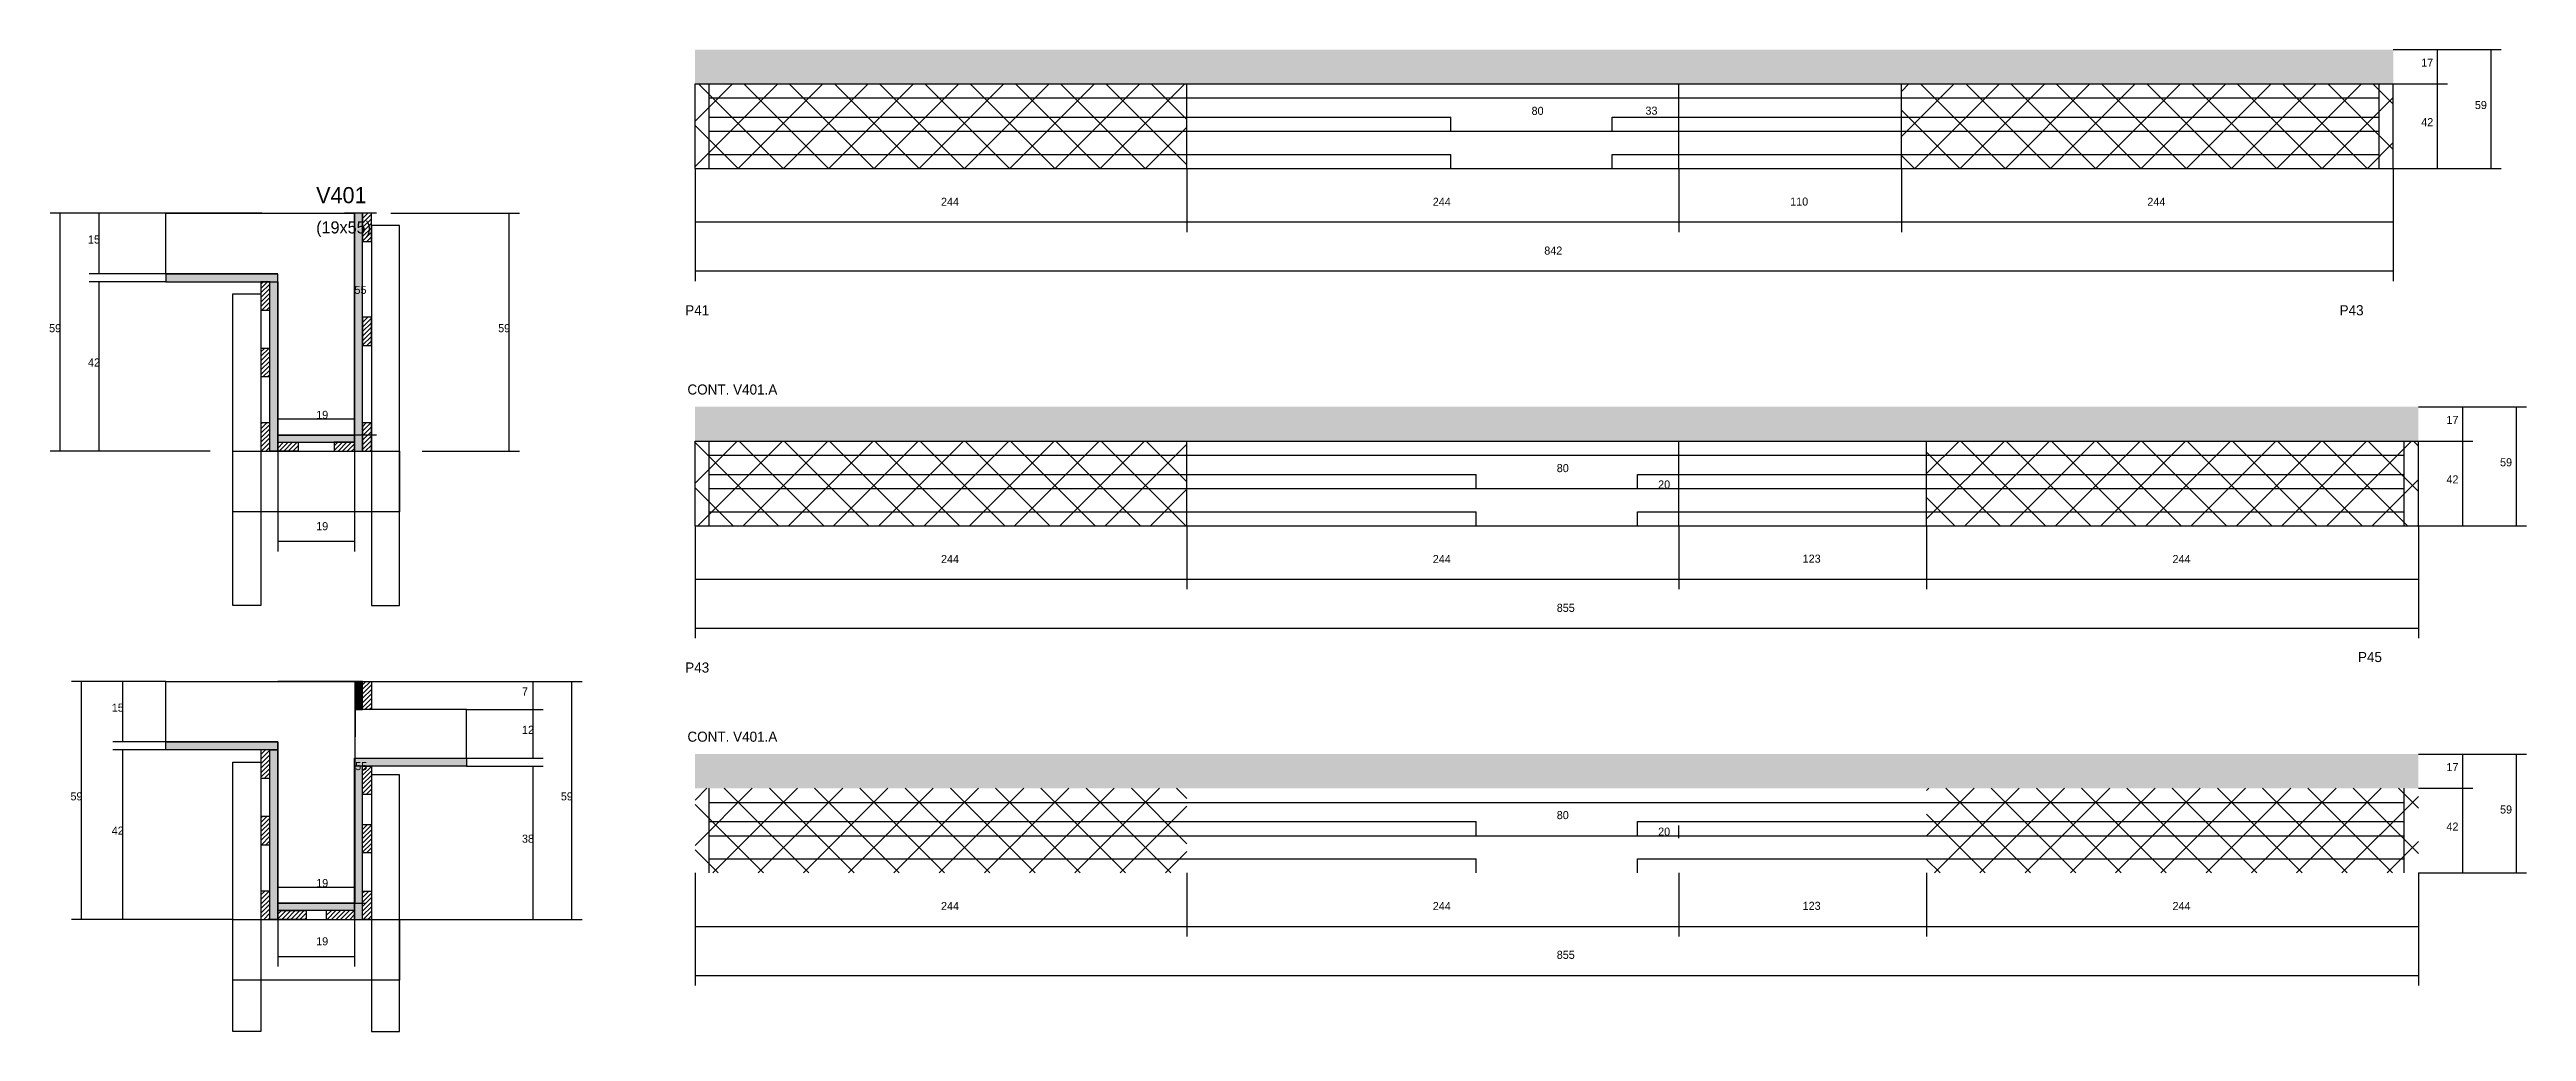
# Model space of a CAD drawing. Header units: metres. Extents: x -65046 to 21926, y -45195 to 1016.
# Drawn here: x 15868 to 17097, y -4806 to -4319 of the extents above; entities that cross this region are included whole.
import ezdxf

# ---------------------------------------------------------------- set-up
doc = ezdxf.new("R2010")
doc.units = ezdxf.units.M
for name, color, linetype in [('CONCRETO', 251, 'Continuous'), ('COTA', 241, 'Continuous'), ('Hachura', 253, 'Continuous'), ('Madeira', 126, 'Continuous'), ('NOMENCLATURA', 7, 'Continuous'), ('Painéis', 200, 'Continuous'), ('REAPROVEITAMENTO', 251, 'Continuous'), ('SARR_2.2x7', 40, 'Continuous'), ('SARR_3.5x7', 81, 'Continuous'), ('Texto Seção', 7, 'Continuous')]:
    doc.layers.add(name, color=color, linetype=linetype)

msp = doc.modelspace()

# ---------------------------------------------------------------- texts
at = {"layer": 'COTA'}
for s, p in [('17', (17044.4, -4327.3)), ('80', (16603, -4351.2)), ('42', (17044.4, -4356.8)), ('244', (16310, -4396.3)), ('244', (16554, -4396.3)), ('15', (15886.8, -4415)), ('842', (16609.3, -4420.5)), ('55', (16019, -4440)), ('59', (15867.5, -4459)), ('59', (16090.3, -4459)), ('42', (15886.8, -4476)), ('19', (16000, -4502)), ('17', (17056.9, -4504.5)), ('80', (16615.5, -4528.4)), ('42', (17056.9, -4534)), ('19', (16000, -4557.2)), ('244', (16310, -4573.5)), ('244', (16554, -4573.5)), ('855', (16615.5, -4597.7)), ('15', (15898.6, -4647.2)), ('7', (16102.1, -4639.2)), ('12', (16102.1, -4658.2)), ('55', (16019.4, -4676.2)), ('17', (17056.9, -4676.7)), ('59', (15878.1, -4691.2)), ('59', (16121.4, -4691.2)), ('42', (15898.6, -4708.2)), ('80', (16615.5, -4700.5)), ('42', (17056.9, -4706.2)), ('38', (16102.1, -4712.2)), ('19', (16000, -4734.2)), ('244', (16310, -4745.6)), ('244', (16554, -4745.6)), ('19', (16000, -4763.1)), ('855', (16615.5, -4769.8))]:
    msp.add_text(s, height=4, dxfattribs=at).set_placement(p)
at = {"layer": 'NOMENCLATURA'}
for s, p in [('P41', (16183.1, -4450.6)), ('P43', (17003.9, -4450.6)), ('P45', (17013, -4622.6)), ('P43', (16183.1, -4627.8))]:
    msp.add_text(s, height=5, dxfattribs=at).set_placement(p)
at = {"layer": 'Painéis'}
for s, p in [('33', (16659.5, -4351.1)), ('59', (17071, -4348.3)), ('110', (16731.3, -4396.2)), ('244', (16908.5, -4396.3)), ('59', (17083.5, -4525.5)), ('20', (16665.8, -4536.5)), ('123', (16737.5, -4573.3)), ('244', (16921, -4573.5)), ('59', (17083.5, -4697.7)), ('20', (16665.8, -4708.7)), ('123', (16737.5, -4745.5)), ('244', (16921, -4745.6))]:
    msp.add_text(s, height=4, dxfattribs=at).set_placement(p)
at = {"layer": 'Texto Seção'}
for s, height, p in [('V401', 8, (16000, -4395)), ('(19x55)', 6, (16000, -4410)), ('CONT. V401.A', 5, (16184.2, -4489.9)), ('CONT. V401.A', 5, (16184.2, -4662.1))]:
    msp.add_text(s, height=height, dxfattribs=at).set_placement(p)

# ---------------------------------------------------------------- hatches: boundary and pattern name
at = {"layer": 'COTA'}
h = msp.add_hatch(dxfattribs=at)
h.set_pattern_fill('AR-CONC', scale=0.03)
h.paths.add_polyline_path([(17030.5, -4335.8), (17030.5, -4318.8), (17030.5, -4318.8), (16188, -4318.8), (16188, -4318.8), (16188, -4335.8), (16188, -4335.8), (17030.5, -4335.8)])
h = msp.add_hatch(dxfattribs=at)
h.set_pattern_fill('AR-CONC', scale=0.03)
h.paths.add_polyline_path([(17043, -4513), (17043, -4496), (17043, -4496), (16188, -4496), (16188, -4496), (16188, -4513), (16188, -4513), (17043, -4513)])
h = msp.add_hatch(dxfattribs=at)
h.set_pattern_fill('AR-CONC', scale=0.03)
h.paths.add_polyline_path([(17043, -4685.2), (17043, -4668.2), (17043, -4668.2), (16188, -4668.2), (16188, -4668.2), (16188, -4685.2), (16188, -4685.2), (17043, -4685.2)])
at = {"layer": 'Hachura'}
h = msp.add_hatch(color=8, dxfattribs=at)
h.dxf.hatch_style = 1
h.paths.add_polyline_path([(16023, -4400), (16019, -4400), (16019, -4400), (16019, -4518), (16019, -4518), (16023, -4518), (16023, -4518), (16023, -4400)])
h = msp.add_hatch(dxfattribs=at)
h.set_pattern_fill('ANSI31', scale=0.5)
h.paths.add_polyline_path([(16023, -4414), (16027.4, -4414), (16027.4, -4414), (16027.4, -4400), (16027.4, -4400), (16023, -4400), (16023, -4400), (16023, -4414)])
h = msp.add_hatch(color=8, dxfattribs=at)
h.dxf.hatch_style = 1
h.paths.add_polyline_path([(15981, -4434), (15981, -4430), (15981, -4430), (15925.4, -4430), (15925.4, -4430), (15925.4, -4434), (15925.4, -4434), (15981, -4434)])
h = msp.add_hatch(dxfattribs=at)
h.set_pattern_fill('ANSI31', scale=0.5)
h.paths.add_polyline_path([(15972.6, -4448), (15977, -4448), (15977, -4448), (15977, -4434), (15977, -4434), (15972.6, -4434), (15972.6, -4434), (15972.6, -4448)])
h = msp.add_hatch(color=8, dxfattribs=at)
h.dxf.hatch_style = 1
h.paths.add_polyline_path([(15981, -4430), (15977, -4430), (15977, -4430), (15977, -4518), (15977, -4518), (15981, -4518), (15981, -4518), (15981, -4430)])
h = msp.add_hatch(dxfattribs=at)
h.set_pattern_fill('ANSI31', scale=0.5)
h.paths.add_polyline_path([(16023, -4465.6), (16027.4, -4465.6), (16027.4, -4465.6), (16027.4, -4451.6), (16027.4, -4451.6), (16023, -4451.6), (16023, -4451.6), (16023, -4465.6)])
h = msp.add_hatch(dxfattribs=at)
h.set_pattern_fill('ANSI31', scale=0.5)
h.paths.add_polyline_path([(15972.6, -4481), (15977, -4481), (15977, -4481), (15977, -4467), (15977, -4467), (15972.6, -4467), (15972.6, -4467), (15972.6, -4481)])
h = msp.add_hatch(dxfattribs=at)
h.set_pattern_fill('ANSI31', scale=0.5)
h.paths.add_polyline_path([(15972.6, -4518), (15977, -4518), (15977, -4518), (15977, -4504), (15977, -4504), (15972.6, -4504), (15972.6, -4504), (15972.6, -4518)])
h = msp.add_hatch(color=8, dxfattribs=at)
h.dxf.hatch_style = 1
h.paths.add_polyline_path([(16019, -4513.6), (16019, -4510), (16019, -4510), (15981, -4510), (15981, -4510), (15981, -4513.6), (15981, -4513.6), (16019, -4513.6)])
h = msp.add_hatch(dxfattribs=at)
h.set_pattern_fill('ANSI31', scale=0.5)
h.paths.add_polyline_path([(16023, -4518), (16027.4, -4518), (16027.4, -4518), (16027.4, -4504), (16027.4, -4504), (16023, -4504), (16023, -4504), (16023, -4518)])
h = msp.add_hatch(dxfattribs=at)
h.set_pattern_fill('ANSI31', scale=0.5)
h.paths.add_polyline_path([(15981, -4518), (15981, -4513.6), (15981, -4513.6), (15991, -4513.6), (15991, -4513.6), (15991, -4518), (15991, -4518), (15981, -4518)])
h = msp.add_hatch(dxfattribs=at)
h.set_pattern_fill('ANSI31', scale=0.5)
h.paths.add_polyline_path([(16019, -4518), (16019, -4513.6), (16019, -4513.6), (16009, -4513.6), (16009, -4513.6), (16009, -4518), (16009, -4518), (16019, -4518)])
h = msp.add_hatch(color=8, dxfattribs=at)
h.dxf.hatch_style = 1
h.paths.add_polyline_path([(16023, -4632.2), (16019.4, -4632.2), (16019.4, -4632.2), (16019.4, -4646.2), (16019.4, -4646.2), (16023, -4646.2), (16023, -4646.2), (16023, -4632.2)])
h = msp.add_hatch(dxfattribs=at)
h.set_pattern_fill('ANSI31', scale=0.5)
h.paths.add_polyline_path([(16027.4, -4646.2), (16023, -4646.2), (16023, -4646.2), (16023, -4632.2), (16023, -4632.2), (16027.4, -4632.2), (16027.4, -4632.2), (16027.4, -4646.2)])
h = msp.add_hatch(color=8, dxfattribs=at)
h.dxf.hatch_style = 1
h.paths.add_polyline_path([(15925.4, -4666.2), (15925.4, -4662.2), (15925.4, -4662.2), (15981, -4662.2), (15981, -4662.2), (15981, -4666.2), (15981, -4666.2), (15925.4, -4666.2)])
h = msp.add_hatch(dxfattribs=at)
h.set_pattern_fill('ANSI31', scale=0.5)
h.paths.add_polyline_path([(15972.6, -4680.2), (15977, -4680.2), (15977, -4680.2), (15977, -4666.2), (15977, -4666.2), (15972.6, -4666.2), (15972.6, -4666.2), (15972.6, -4680.2)])
h = msp.add_hatch(color=8, dxfattribs=at)
h.dxf.hatch_style = 1
h.paths.add_polyline_path([(15977, -4662.2), (15981, -4662.2), (15981, -4662.2), (15981, -4750.2), (15981, -4750.2), (15977, -4750.2), (15977, -4750.2), (15977, -4662.2)])
h = msp.add_hatch(color=8, dxfattribs=at)
h.dxf.hatch_style = 1
h.paths.add_polyline_path([(16019, -4670.2), (16023, -4670.2), (16023, -4670.2), (16023, -4750.2), (16023, -4750.2), (16019, -4750.2), (16019, -4750.2), (16019, -4670.2)])
h = msp.add_hatch(color=8, dxfattribs=at)
h.dxf.hatch_style = 1
h.paths.add_polyline_path([(16019, -4674.2), (16019, -4670.2), (16019, -4670.2), (16074.6, -4670.2), (16074.6, -4670.2), (16074.6, -4674.2), (16074.6, -4674.2), (16019, -4674.2)])
h = msp.add_hatch(dxfattribs=at)
h.set_pattern_fill('ANSI31', scale=0.5)
h.paths.add_polyline_path([(16027.4, -4688.2), (16023, -4688.2), (16023, -4688.2), (16023, -4674.2), (16023, -4674.2), (16027.4, -4674.2), (16027.4, -4674.2), (16027.4, -4688.2)])
h = msp.add_hatch(dxfattribs=at)
h.set_pattern_fill('ANSI31', scale=0.5)
h.paths.add_polyline_path([(15972.6, -4713.2), (15977, -4713.2), (15977, -4713.2), (15977, -4699.2), (15977, -4699.2), (15972.6, -4699.2), (15972.6, -4699.2), (15972.6, -4713.2)])
h = msp.add_hatch(dxfattribs=at)
h.set_pattern_fill('ANSI31', scale=0.5)
h.paths.add_polyline_path([(16027.4, -4717.2), (16023, -4717.2), (16023, -4717.2), (16023, -4703.2), (16023, -4703.2), (16027.4, -4703.2), (16027.4, -4703.2), (16027.4, -4717.2)])
h = msp.add_hatch(dxfattribs=at)
h.set_pattern_fill('ANSI31', scale=0.5)
h.paths.add_polyline_path([(15972.6, -4750.2), (15977, -4750.2), (15977, -4750.2), (15977, -4736.2), (15977, -4736.2), (15972.6, -4736.2), (15972.6, -4736.2), (15972.6, -4750.2)])
h = msp.add_hatch(color=8, dxfattribs=at)
h.dxf.hatch_style = 1
h.paths.add_polyline_path([(15981, -4745.8), (15981, -4742.2), (15981, -4742.2), (16019, -4742.2), (16019, -4742.2), (16019, -4745.8), (16019, -4745.8), (15981, -4745.8)])
h = msp.add_hatch(dxfattribs=at)
h.set_pattern_fill('ANSI31', scale=0.5)
h.paths.add_polyline_path([(16027.4, -4750.2), (16023, -4750.2), (16023, -4750.2), (16023, -4736.2), (16023, -4736.2), (16027.4, -4736.2), (16027.4, -4736.2), (16027.4, -4750.2)])
h = msp.add_hatch(dxfattribs=at)
h.set_pattern_fill('ANSI31', scale=0.5)
h.paths.add_polyline_path([(15981, -4750.2), (15981, -4745.8), (15981, -4745.8), (15995, -4745.8), (15995, -4745.8), (15995, -4750.2), (15995, -4750.2), (15981, -4750.2)])
h = msp.add_hatch(dxfattribs=at)
h.set_pattern_fill('ANSI31', scale=0.5)
h.paths.add_polyline_path([(16019, -4750.2), (16019, -4745.8), (16019, -4745.8), (16005, -4745.8), (16005, -4745.8), (16005, -4750.2), (16005, -4750.2), (16019, -4750.2)])
at = {"layer": 'REAPROVEITAMENTO'}
h = msp.add_hatch(dxfattribs=at)
h.set_pattern_fill('ANSI37', scale=5)
h.paths.add_polyline_path([(16188, -4335.8), (16188, -4377.8), (16188, -4377.8), (16432, -4377.8), (16432, -4377.8), (16432, -4335.8), (16432, -4335.8), (16188, -4335.8)])
h = msp.add_hatch(dxfattribs=at)
h.set_pattern_fill('ANSI37', scale=5)
h.paths.add_polyline_path([(16786.5, -4335.8), (16786.5, -4377.8), (16786.5, -4377.8), (17030.5, -4377.8), (17030.5, -4377.8), (17030.5, -4335.8), (17030.5, -4335.8), (16786.5, -4335.8)])
h = msp.add_hatch(dxfattribs=at)
h.set_pattern_fill('ANSI37', scale=5)
h.paths.add_polyline_path([(16188, -4513), (16188, -4555), (16188, -4555), (16432, -4555), (16432, -4555), (16432, -4513), (16432, -4513), (16188, -4513)])
h = msp.add_hatch(dxfattribs=at)
h.set_pattern_fill('ANSI37', scale=5)
h.paths.add_polyline_path([(16799, -4513), (16799, -4555), (16799, -4555), (17043, -4555), (17043, -4555), (17043, -4513), (17043, -4513), (16799, -4513)])
h = msp.add_hatch(dxfattribs=at)
h.set_pattern_fill('ANSI37', scale=5)
h.paths.add_polyline_path([(16188, -4685.2), (16188, -4727.2), (16188, -4727.2), (16432, -4727.2), (16432, -4727.2), (16432, -4685.2), (16432, -4685.2), (16188, -4685.2)])
h = msp.add_hatch(dxfattribs=at)
h.set_pattern_fill('ANSI37', scale=5)
h.paths.add_polyline_path([(16799, -4685.2), (16799, -4727.2), (16799, -4727.2), (17043, -4727.2), (17043, -4727.2), (17043, -4685.2), (17043, -4685.2), (16799, -4685.2)])

# ---------------------------------------------------------------- linework, layer by layer
at = {"layer": 'CONCRETO'}
for points in [[(15925.4, -4430), (15925.4, -4400), (15981, -4400), (15981, -4400), (16019, -4400), (16019, -4510), (15981, -4510), (15981, -4430)], [(15925.4, -4662.2), (15925.4, -4632.2), (15981, -4632.2), (15981, -4632.2), (16019.4, -4632.2), (16019, -4742.2), (15981, -4742.2), (15981, -4662.2)]]:
    msp.add_lwpolyline(points, close=True, dxfattribs=at)
msp.add_lwpolyline([(15981, -4666.2), (15981, -4742.2), (16019, -4742.2), (16019, -4670.2), (16074.6, -4670.2), (16074.6, -4646.2), (16019.4, -4646.2), (16019.4, -4632.2), (15981, -4632.2)], dxfattribs=at)
at = {"layer": 'COTA'}
for p, q in [((17030.5, -4318.8), (17057.5, -4318.8)), ((17052.5, -4335.8), (17052.5, -4318.8)), ((17030.5, -4335.8), (17057.5, -4335.8)), ((17030.5, -4335.8), (17057.5, -4335.8)), ((17052.5, -4377.8), (17052.5, -4335.8)), ((16563, -4359.3), (16563, -4354.3)), ((16563, -4359.3), (16643, -4359.3)), ((16643, -4359.3), (16643, -4354.3)), ((16188, -4377.8), (16188, -4409.3)), ((16188, -4377.8), (16188, -4433.6)), ((16432, -4377.8), (16432, -4409.3)), ((16432, -4377.8), (16432, -4409.3)), ((16676, -4377.8), (16676, -4409.3)), ((17030.5, -4377.8), (17030.5, -4433.6)), ((17030.5, -4377.8), (17057.5, -4377.8)), ((15973, -4400), (15868, -4400)), ((15873, -4518), (15873, -4400)), ((15925.4, -4400), (15887.3, -4400)), ((15892.3, -4430), (15892.3, -4400)), ((16030, -4400), (16014, -4400)), ((16019, -4510), (16019, -4400)), ((16037, -4400), (16100.8, -4400)), ((16095.8, -4518), (16095.8, -4400)), ((16188, -4404.3), (16432, -4404.3)), ((16432, -4404.3), (16676, -4404.3)), ((15925.4, -4430), (15887.3, -4430)), ((15925.4, -4434), (15887.3, -4434)), ((15892.3, -4518), (15892.3, -4434)), ((16188, -4428.6), (17030.5, -4428.6)), ((15981, -4518), (15981, -4497)), ((16019, -4518), (16019, -4497)), ((17043, -4496), (17070, -4496)), ((17065, -4513), (17065, -4496)), ((15981, -4502), (16019, -4502)), ((16030, -4510), (16014, -4510)), ((15947.4, -4518), (15868, -4518)), ((15947.4, -4518), (15887.3, -4518)), ((15981, -4518), (15981, -4567.7)), ((16019, -4518), (16019, -4567.7)), ((16052.6, -4518), (16100.8, -4518)), ((17043, -4513), (17070, -4513)), ((17043, -4513), (17070, -4513)), ((17065, -4555), (17065, -4513)), ((16575.5, -4536.5), (16575.5, -4531.5)), ((16655.5, -4536.5), (16655.5, -4531.5)), ((16575.5, -4536.5), (16655.5, -4536.5)), ((16188, -4555), (16188, -4586.5)), ((16188, -4555), (16188, -4610.8)), ((16432, -4555), (16432, -4586.5)), ((16432, -4555), (16432, -4586.5)), ((16676, -4555), (16676, -4586.5)), ((17043, -4555), (17043, -4610.8)), ((17043, -4555), (17070, -4555)), ((15981, -4562.7), (16019, -4562.7)), ((16188, -4581.5), (16432, -4581.5)), ((16432, -4581.5), (16676, -4581.5)), ((16188, -4605.8), (17043, -4605.8)), ((15925.4, -4632.2), (15878.6, -4632.2)), ((15883.6, -4750.2), (15883.6, -4632.2)), ((15925.4, -4632.2), (15899.1, -4632.2)), ((15904.1, -4662.2), (15904.1, -4632.2)), ((16008, -4632.2), (16024.4, -4632.2)), ((16019.4, -4742.2), (16019.4, -4632.2)), ((16027.4, -4632.2), (16131.9, -4632.2)), ((16074.6, -4632.2), (16112.6, -4632.2)), ((16107.6, -4646.2), (16107.6, -4632.2)), ((16126.9, -4750.2), (16126.9, -4632.2)), ((16074.6, -4646.2), (16112.6, -4646.2)), ((16074.6, -4646.2), (16112.6, -4646.2)), ((16107.6, -4670.2), (16107.6, -4646.2)), ((15925.4, -4662.2), (15899.1, -4662.2)), ((15925.4, -4666.2), (15899.1, -4666.2)), ((15904.1, -4750.2), (15904.1, -4666.2)), ((17043, -4668.2), (17070, -4668.2)), ((17065, -4685.2), (17065, -4668.2)), ((16074.6, -4670.2), (16112.6, -4670.2)), ((16074.6, -4674.2), (16112.6, -4674.2)), ((16107.6, -4750.2), (16107.6, -4674.2)), ((17043, -4685.2), (17070, -4685.2)), ((17043, -4685.2), (17070, -4685.2)), ((17065, -4727.2), (17065, -4685.2)), ((16575.5, -4708.7), (16575.5, -4703.7)), ((16655.5, -4708.7), (16655.5, -4703.7)), ((16575.5, -4708.7), (16655.5, -4708.7)), ((15981, -4750.2), (15981, -4729.2)), ((16019, -4750.2), (16019, -4729.2)), ((16188, -4727.2), (16188, -4758.7)), ((16188, -4727.2), (16188, -4783)), ((16432, -4727.2), (16432, -4758.7)), ((16432, -4727.2), (16432, -4758.7)), ((16676, -4727.2), (16676, -4758.7)), ((17043, -4727.2), (17043, -4783)), ((17043, -4727.2), (17070, -4727.2)), ((15981, -4734.2), (16019, -4734.2)), ((16008, -4742.2), (16024.4, -4742.2)), ((15922.7, -4750.2), (15878.6, -4750.2)), ((15958.6, -4750.2), (15899.1, -4750.2)), ((15981, -4750.2), (15981, -4773.6)), ((16019, -4750.2), (16019, -4773.6)), ((16041.4, -4750.2), (16131.9, -4750.2)), ((16041.4, -4750.2), (16112.6, -4750.2)), ((16188, -4753.7), (16432, -4753.7)), ((16432, -4753.7), (16676, -4753.7)), ((15981, -4768.6), (16019, -4768.6)), ((16188, -4778), (17043, -4778))]:
    msp.add_line(p, q, dxfattribs=at)
at = {"layer": 'Madeira'}
for points in [[(16023, -4414), (16027.4, -4414), (16027.4, -4400), (16023, -4400)], [(15972.6, -4448), (15977, -4448), (15977, -4434), (15972.6, -4434)], [(16023, -4465.6), (16027.4, -4465.6), (16027.4, -4451.6), (16023, -4451.6)], [(15972.6, -4481), (15977, -4481), (15977, -4467), (15972.6, -4467)], [(15972.6, -4518), (15977, -4518), (15977, -4504), (15972.6, -4504)], [(16023, -4518), (16027.4, -4518), (16027.4, -4504), (16023, -4504)], [(15981, -4518), (15981, -4513.6), (15991, -4513.6), (15991, -4518)], [(16019, -4518), (16019, -4513.6), (16009, -4513.6), (16009, -4518)], [(16027.4, -4646.2), (16023, -4646.2), (16023, -4632.2), (16027.4, -4632.2)], [(15972.6, -4680.2), (15977, -4680.2), (15977, -4666.2), (15972.6, -4666.2)], [(16027.4, -4688.2), (16023, -4688.2), (16023, -4674.2), (16027.4, -4674.2)], [(15972.6, -4713.2), (15977, -4713.2), (15977, -4699.2), (15972.6, -4699.2)], [(16027.4, -4717.2), (16023, -4717.2), (16023, -4703.2), (16027.4, -4703.2)], [(15972.6, -4750.2), (15977, -4750.2), (15977, -4736.2), (15972.6, -4736.2)], [(16027.4, -4750.2), (16023, -4750.2), (16023, -4736.2), (16027.4, -4736.2)], [(15981, -4750.2), (15981, -4745.8), (15995, -4745.8), (15995, -4750.2)], [(16019, -4750.2), (16019, -4745.8), (16005, -4745.8), (16005, -4750.2)]]:
    msp.add_lwpolyline(points, close=True, dxfattribs=at)
at = {"layer": 'Painéis'}
for p, q in [((17030.5, -4318.8), (17084.1, -4318.8)), ((17079.1, -4377.8), (17079.1, -4318.8)), ((16188, -4335.8), (17030.5, -4335.8)), ((16188, -4377.8), (16188, -4335.8)), ((16432, -4377.8), (16432, -4335.8)), ((16676, -4377.8), (16676, -4335.8)), ((16786.5, -4377.8), (16786.5, -4335.8)), ((17030.5, -4377.8), (17030.5, -4335.8)), ((16643, -4359.3), (16643, -4354.3)), ((16643, -4359.3), (16676, -4359.3)), ((16676, -4360.6), (16676, -4354.3)), ((16188, -4377.8), (17030.5, -4377.8)), ((16676, -4377.8), (16676, -4409.3)), ((16786.5, -4377.8), (16786.5, -4409.3)), ((16786.5, -4377.8), (16786.5, -4409.3)), ((17030.5, -4377.8), (17030.5, -4409.3)), ((17030.5, -4377.8), (17084.1, -4377.8)), ((16676, -4404.3), (16786.5, -4404.3)), ((16786.5, -4404.3), (17030.5, -4404.3)), ((15925.4, -4430), (15981, -4430)), ((17043, -4496), (17096.6, -4496)), ((17091.6, -4555), (17091.6, -4496)), ((15981, -4510), (16019, -4510)), ((16188, -4513), (17043, -4513)), ((16188, -4555), (16188, -4513)), ((16432, -4555), (16432, -4513)), ((16676, -4555), (16676, -4513)), ((16799, -4555), (16799, -4513)), ((17043, -4555), (17043, -4513)), ((16655.5, -4536.5), (16655.5, -4531.5)), ((16676, -4537.8), (16676, -4531.5)), ((16655.5, -4536.5), (16676, -4536.5)), ((16188, -4555), (17043, -4555)), ((16676, -4555), (16676, -4586.5)), ((16799, -4555), (16799, -4586.5)), ((16799, -4555), (16799, -4586.5)), ((17043, -4555), (17043, -4586.5)), ((17043, -4555), (17096.6, -4555)), ((16676, -4581.5), (16799, -4581.5)), ((16799, -4581.5), (17043, -4581.5)), ((17043, -4668.2), (17096.6, -4668.2)), ((17091.6, -4727.2), (17091.6, -4668.2)), ((16655.5, -4708.7), (16655.5, -4703.7)), ((16676, -4709.9), (16676, -4703.7)), ((16655.5, -4708.7), (16676, -4708.7)), ((16676, -4727.2), (16676, -4758.7)), ((16799, -4727.2), (16799, -4758.7)), ((16799, -4727.2), (16799, -4758.7)), ((17043, -4727.2), (17043, -4758.7)), ((17043, -4727.2), (17096.6, -4727.2)), ((16676, -4753.7), (16799, -4753.7)), ((16799, -4753.7), (17043, -4753.7))]:
    msp.add_line(p, q, dxfattribs=at)
for points in [[(16023, -4400), (16019, -4400), (16019, -4518), (16023, -4518)], [(15981, -4434), (15981, -4430), (15925.4, -4430), (15925.4, -4434)], [(15977, -4434), (15981, -4434), (15981, -4518), (15977, -4518)], [(16019, -4513.6), (16019, -4510), (15981, -4510), (15981, -4513.6)], [(16023, -4632.2), (16019.4, -4632.2), (16019.4, -4646.2), (16023, -4646.2)], [(15925.4, -4666.2), (15925.4, -4662.2), (15981, -4662.2), (15981, -4666.2)], [(15977, -4666.2), (15981, -4666.2), (15981, -4750.2), (15977, -4750.2)], [(16019, -4674.2), (16019, -4670.2), (16074.6, -4670.2), (16074.6, -4674.2)], [(16023, -4674.2), (16019, -4674.2), (16019, -4750.2), (16023, -4750.2)], [(15981, -4745.8), (15981, -4742.2), (16019, -4742.2), (16019, -4745.8)]]:
    msp.add_lwpolyline(points, close=True, dxfattribs=at)
at = {"layer": 'SARR_2.2x7'}
for p, q in [((16195, -4377.8), (16195, -4335.8)), ((17023.5, -4377.8), (17023.5, -4335.8)), ((16195, -4342.8), (16432, -4342.8)), ((16432, -4342.8), (16676, -4342.8)), ((16676, -4342.8), (16786.5, -4342.8)), ((16786.5, -4342.8), (17023.5, -4342.8)), ((16195, -4352.3), (16432, -4352.3)), ((16195, -4359.3), (16432, -4359.3)), ((16432, -4352.3), (16563, -4352.3)), ((16432, -4359.3), (16563, -4359.3)), ((16563, -4359.3), (16563, -4352.3)), ((16643, -4359.3), (16643, -4352.3)), ((16643, -4352.3), (16676, -4352.3)), ((16643, -4359.3), (16676, -4359.3)), ((16676, -4352.3), (16786.5, -4352.3)), ((16676, -4359.3), (16786.5, -4359.3)), ((16786.5, -4352.3), (17023.5, -4352.3)), ((16786.5, -4359.3), (17023.5, -4359.3)), ((16195, -4370.8), (16432, -4370.8)), ((16432, -4370.8), (16563, -4370.8)), ((16563, -4377.8), (16563, -4370.8)), ((16643, -4377.8), (16643, -4370.8)), ((16643, -4370.8), (16676, -4370.8)), ((16676, -4370.8), (16786.5, -4370.8)), ((16786.5, -4370.8), (17023.5, -4370.8)), ((16195, -4555), (16195, -4513)), ((16195, -4520), (16432, -4520)), ((16432, -4520), (16676, -4520)), ((16676, -4520), (16799, -4520)), ((16799, -4520), (17036, -4520)), ((17036, -4555), (17036, -4513)), ((16195, -4529.5), (16432, -4529.5)), ((16432, -4529.5), (16575.5, -4529.5)), ((16575.5, -4536.5), (16575.5, -4529.5)), ((16655.5, -4536.5), (16655.5, -4529.5)), ((16655.5, -4529.5), (16676, -4529.5)), ((16676, -4529.5), (16799, -4529.5)), ((16799, -4529.5), (17036, -4529.5)), ((16195, -4536.5), (16432, -4536.5)), ((16432, -4536.5), (16575.5, -4536.5)), ((16655.5, -4536.5), (16676, -4536.5)), ((16676, -4536.5), (16799, -4536.5)), ((16799, -4536.5), (17036, -4536.5)), ((16195, -4548), (16432, -4548)), ((16432, -4548), (16575.5, -4548)), ((16575.5, -4555), (16575.5, -4548)), ((16655.5, -4555), (16655.5, -4548)), ((16655.5, -4548), (16676, -4548)), ((16676, -4548), (16799, -4548)), ((16799, -4548), (17036, -4548)), ((16195, -4727.2), (16195, -4685.2)), ((16195, -4692.2), (16432, -4692.2)), ((16432, -4692.2), (16676, -4692.2)), ((16676, -4692.2), (16799, -4692.2)), ((16799, -4692.2), (17036, -4692.2)), ((17036, -4727.2), (17036, -4685.2)), ((16195, -4701.7), (16432, -4701.7)), ((16432, -4701.7), (16575.5, -4701.7)), ((16575.5, -4708.7), (16575.5, -4701.7)), ((16655.5, -4708.7), (16655.5, -4701.7)), ((16655.5, -4701.7), (16676, -4701.7)), ((16676, -4701.7), (16799, -4701.7)), ((16799, -4701.7), (17036, -4701.7)), ((16195, -4708.7), (16432, -4708.7)), ((16432, -4708.7), (16575.5, -4708.7)), ((16655.5, -4708.7), (16676, -4708.7)), ((16676, -4708.7), (16799, -4708.7)), ((16799, -4708.7), (17036, -4708.7)), ((16195, -4720.2), (16432, -4720.2)), ((16432, -4720.2), (16575.5, -4720.2)), ((16575.5, -4727.2), (16575.5, -4720.2)), ((16655.5, -4727.2), (16655.5, -4720.2)), ((16655.5, -4720.2), (16676, -4720.2)), ((16676, -4720.2), (16799, -4720.2)), ((16799, -4720.2), (17036, -4720.2))]:
    msp.add_line(p, q, dxfattribs=at)
at = {"layer": 'SARR_3.5x7'}
for points in [[(16041.4, -4406), (16027.4, -4406), (16027.4, -4594.5), (16041.4, -4594.5)], [(15958.6, -4440), (15972.6, -4440), (15972.6, -4594.5), (15958.6, -4594.5)], [(15958.6, -4518), (16041.4, -4518), (16041.4, -4548.1), (15958.6, -4548.1)], [(15958.6, -4672.2), (15972.6, -4672.2), (15972.6, -4805.8), (15958.6, -4805.8)], [(16041.4, -4678.6), (16027.4, -4678.6), (16027.4, -4805.8), (16041.4, -4805.8)], [(15958.6, -4750.2), (16041.4, -4750.2), (16041.4, -4780.3), (15958.6, -4780.3)]]:
    msp.add_lwpolyline(points, close=True, dxfattribs=at)

msp.set_redraw_order([(e.dxf.handle, doc.entitydb.next_handle()) for e in msp.query("TEXT MTEXT ATTDEF DIMENSION ARC_DIMENSION")])  # texts and dimensions are drawn at this point

doc.saveas('drawing.dxf')
